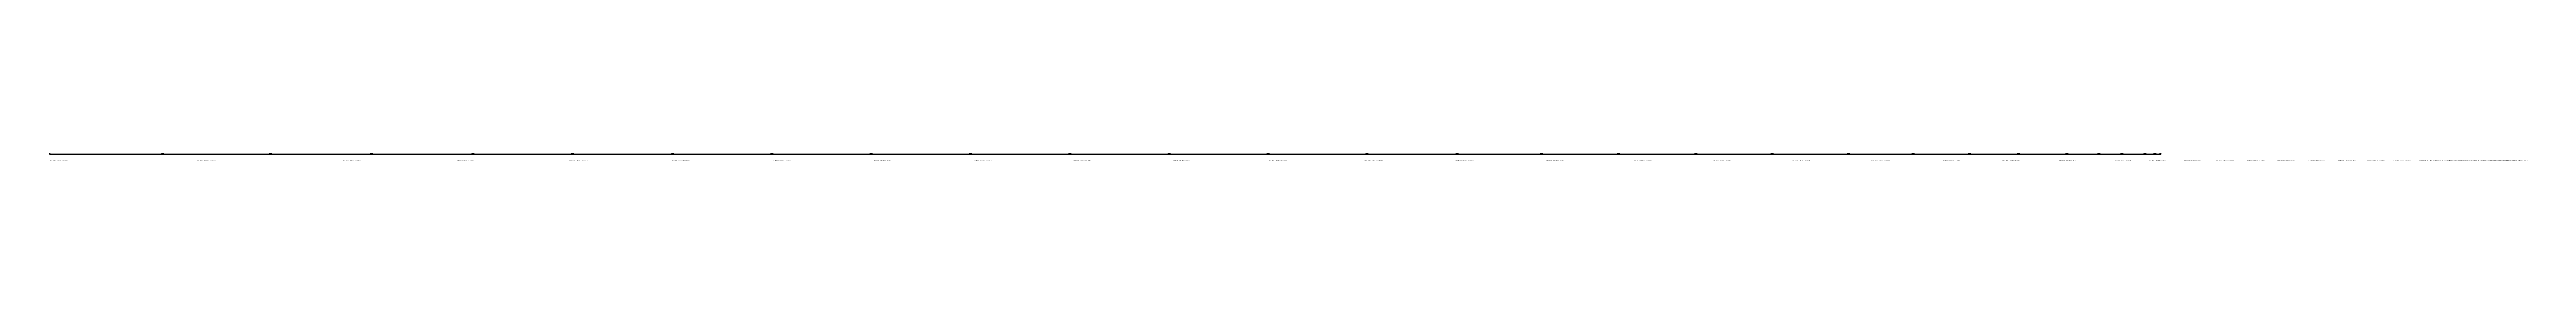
# Model space of a CAD drawing. Header units: millimetres. Extents: x 0 to 240831, y 0 to 45222.
# Drawn here: x 5 to 202638, y 5454 to 5522 of the extents above; entities that cross this region are included whole.
import ezdxf
from ezdxf.enums import TextEntityAlignment as Align

# ---------------------------------------------------------------- set-up
doc = ezdxf.new("R2010")
doc.units = ezdxf.units.MM
doc.header["$LTSCALE"] = 1000
for name, color, linetype in [('IPE450', 2, 'Continuous'), ('PERFORACIONES', 1, 'Continuous'), ('TXT_GEN', 3, 'Continuous')]:
    doc.layers.add(name, color=color, linetype=linetype)
doc.styles.add('VERDNA', font='verdana.ttf', dxfattribs={"width": 0.8})

# ---------------------------------------------------------------- blocks, each defined once
blk = doc.blocks.new('d22')
at = {"layer": 'PERFORACIONES', "linetype": 'ByBlock'}
for p, q in [((-24.5, 0), (24.5, 0)), ((0, 24.5), (0, -24.5))]:
    blk.add_line(p, q, dxfattribs=at)
blk.add_circle((0, 0), 11, dxfattribs=at)

msp = doc.modelspace()

# ---------------------------------------------------------------- linework, layer by layer
at = {"layer": 'IPE450'}
for points in [[(0, 6000), (9229, 6000), (9229, 6450), (0, 6450)], [(9239, 6000), (18075, 6000), (18075, 6450), (9239, 6450)], [(18085, 6000), (26346, 6000), (26346, 6450), (18085, 6450)], [(26356, 6000), (34617, 6000), (34617, 6450), (26356, 6450)], [(34627, 6000), (42792, 6000), (42792, 6450), (34627, 6450)], [(42802, 6000), (50957, 6000), (50957, 6450), (42802, 6450)], [(50967, 6000), (59092, 6000), (59092, 6450), (50967, 6450)], [(59102, 6000), (67219, 6000), (67219, 6450), (59102, 6450)], [(67229, 6000), (75344, 6000), (75344, 6450), (67229, 6450)], [(75354, 6000), (83468, 6000), (83468, 6450), (75354, 6450)], [(83478, 6000), (91582, 6000), (91582, 6450), (83478, 6450)], [(91592, 6000), (99691, 6000), (99691, 6450), (91592, 6450)], [(99701, 6000), (107755, 6000), (107755, 6450), (99701, 6450)], [(107765, 6000), (115156, 6000), (115156, 6450), (107765, 6450)], [(115166, 6000), (122051, 6000), (122051, 6450), (115166, 6450)], [(122061, 6000), (128365, 6000), (128365, 6450), (122061, 6450)], [(128375, 6000), (134676, 6000), (134676, 6450), (128375, 6450)], [(134686, 6000), (140938, 6000), (140938, 6450), (134686, 6450)], [(140948, 6000), (147182, 6000), (147182, 6450), (140948, 6450)], [(147192, 6000), (152467, 6000), (152467, 6450), (147192, 6450)], [(152477, 6000), (157066, 6000), (157066, 6450), (152477, 6450)], [(157076, 6000), (161081, 6000), (161081, 6450), (157076, 6450)], [(161091, 6000), (165037, 6000), (165037, 6450), (161091, 6450)], [(165047, 6000), (167651, 6000), (167651, 6450), (165047, 6450)], [(167661, 6000), (169528, 6000), (169528, 6450), (167661, 6450)], [(169538, 6000), (171404, 6000), (171404, 6450), (169538, 6450)], [(171414, 6000), (172240, 6000), (172240, 6450), (171414, 6450)], [(172250, 6000), (172726, 6000), (172726, 6450), (172250, 6450)]]:
    msp.add_lwpolyline(points, close=True, dxfattribs=at)

# ---------------------------------------------------------------- block references
for p in [(9179, 6085), (9289, 6085), (18025, 6085), (18135, 6085), (26296, 6085), (26406, 6085), (34567, 6085), (34677, 6085), (42742, 6085), (42852, 6085), (50907, 6085), (51017, 6085), (59042, 6085), (59152, 6085), (67169, 6085), (67279, 6085), (75294, 6085), (75404, 6085), (83418, 6085), (83528, 6085), (91532, 6085), (91642, 6085), (99641, 6085), (99751, 6085), (107705, 6085), (107815, 6085), (115106, 6085), (115216, 6085), (122001, 6085), (122111, 6085), (128315, 6085), (128425, 6085), (134626, 6085), (134736, 6085), (140888, 6085), (140998, 6085), (147132, 6085), (147242, 6085), (152417, 6085), (152527, 6085), (157016, 6085), (157126, 6085), (161031, 6085), (161141, 6085), (164987, 6085), (165097, 6085), (167601, 6085), (167711, 6085), (169478, 6085), (169588, 6085), (171354, 6085), (171464, 6085), (172190, 6085), (172300, 6085), (172676, 6085)]:
    msp.add_blockref('d22', p, dxfattribs=at)

# ---------------------------------------------------------------- texts
at = {"layer": 'TXT_GEN', "style": 'VERDNA', "width": 0.8}
for s, p in [('b/873 | HEA450 | L=12000 | Qty: 2 | W=3360.0 kg', (0, 5455)), ('b/1050 | HEA450 | L=12000 | Qty: 1 | W=1680.0 kg', (12010, 5455)), ('b/10 | HEA450 | L=9268 | Qty: 1 | W=1297.5 kg', (24020, 5455)), ('b/8 | HEA450 | L=9254 | Qty: 1 | W=1295.6 kg', (33298, 5455)), ('b/37 | HEA450 | L=8322 | Qty: 1 | W=1165.1 kg', (42562, 5455)), ('b/30 | HEA450 | L=8261 | Qty: 1 | W=1156.5 kg', (50894, 5455)), ('b/31 | HEA450 | L=8220 | Qty: 1 | W=1150.8 kg', (59165, 5455)), ('b/5 | HEA450 | L=8201 | Qty: 1 | W=1148.1 kg', (67395, 5455)), ('b/22 | HEA450 | L=8155 | Qty: 1 | W=1141.7 kg', (75606, 5455)), ('b/32 | HEA450 | L=8101 | Qty: 1 | W=1134.1 kg', (83771, 5455)), ('b/6 | HEA450 | L=7867 | Qty: 1 | W=1101.4 kg', (91882, 5455)), ('b/23 | HEA450 | L=7809 | Qty: 1 | W=1093.3 kg', (99759, 5455)), ('b/868 | HEA450 | L=7416 | Qty: 1 | W=1038.2 kg', (107578, 5455)), ('b/867 | HEA450 | L=7362 | Qty: 1 | W=1030.7 kg', (115004, 5455)), ('b/130 | HEA450 | L=7208 | Qty: 1 | W=1009.1 kg', (122376, 5455)), ('b/856 | HEA450 | L=6483 | Qty: 1 | W=907.6 kg', (129594, 5455)), ('b/865 | HEA450 | L=6479 | Qty: 1 | W=907.1 kg', (136087, 5455)), ('b/208 | HEA450 | L=6441 | Qty: 1 | W=901.7 kg', (142576, 5455)), ('b/1134 | HEA450 | L=5832 | Qty: 1 | W=816.5 kg', (149027, 5455)), ('b/127 | HEA450 | L=4887 | Qty: 1 | W=684.2 kg', (154869, 5455)), ('b/871 | HEA450 | L=4568 | Qty: 1 | W=639.5 kg', (159766, 5455)), ('b/872 | HEA450 | L=4558 | Qty: 1 | W=638.1 kg', (164344, 5455)), ('b/9 | HEA450 | L=2826 | Qty: 1 | W=395.6 kg', (168912, 5455)), ('b/11 | HEA450 | L=2822 | Qty: 1 | W=395.1 kg', (171748, 5455)), ('b/21 | HEA450 | L=2656 | Qty: 2 | W=743.7 kg', (174580, 5455)), ('b/35 | HEA450 | L=2484 | Qty: 2 | W=695.5 kg', (177246, 5455)), ('b/874 | HEA450 | L=2484 | Qty: 1 | W=347.8 kg', (179740, 5455)), ('b/906 | HEA450 | L=2484 | Qty: 1 | W=347.8 kg', (182234, 5455)), ('b/34 | HEA450 | L=2471 | Qty: 1 | W=345.9 kg', (184728, 5455)), ('b/1059 | HEA450 | L=2340 | Qty: 1 | W=327.6 kg', (187209, 5455)), ('b/136 | HEA450 | L=2163 | Qty: 1 | W=302.8 kg', (189559, 5455)), ('b/148 | HEA450 | L=2163 | Qty: 1 | W=302.8 kg', (191732, 5455)), ('b/870 | HEA450 | L=1114 | Qty: 1 | W=156.0 kg', (193905, 5455)), ('b/1142 | HEA450 | L=1111 | Qty: 7 | W=1088.8 kg', (195029, 5455)), ('b/7 | HEA450 | L=962 | Qty: 3 | W=404.0 kg', (196150, 5455)), ('b/841 | HEA450 | L=909 | Qty: 1 | W=127.3 kg', (197122, 5455)), ('b/866 | HEA450 | L=811 | Qty: 1 | W=113.5 kg', (198041, 5455)), ('b/147 | HEA450 | L=703 | Qty: 1 | W=98.4 kg', (198862, 5455)), ('b/869 | HEA450 | L=687 | Qty: 1 | W=96.2 kg', (199575, 5455)), ('b/134 | HEA450 | L=625 | Qty: 1 | W=87.5 kg', (200272, 5455)), ('b/977 | HEA450 | L=481 | Qty: 1 | W=67.3 kg', (200907, 5455)), ('b/863 | HEA450 | L=480 | Qty: 1 | W=67.2 kg', (201398, 5455))]:
    msp.add_text(s, height=50, dxfattribs=at).set_placement(p, align=Align.BOTTOM_LEFT)

doc.saveas('drawing.dxf')
